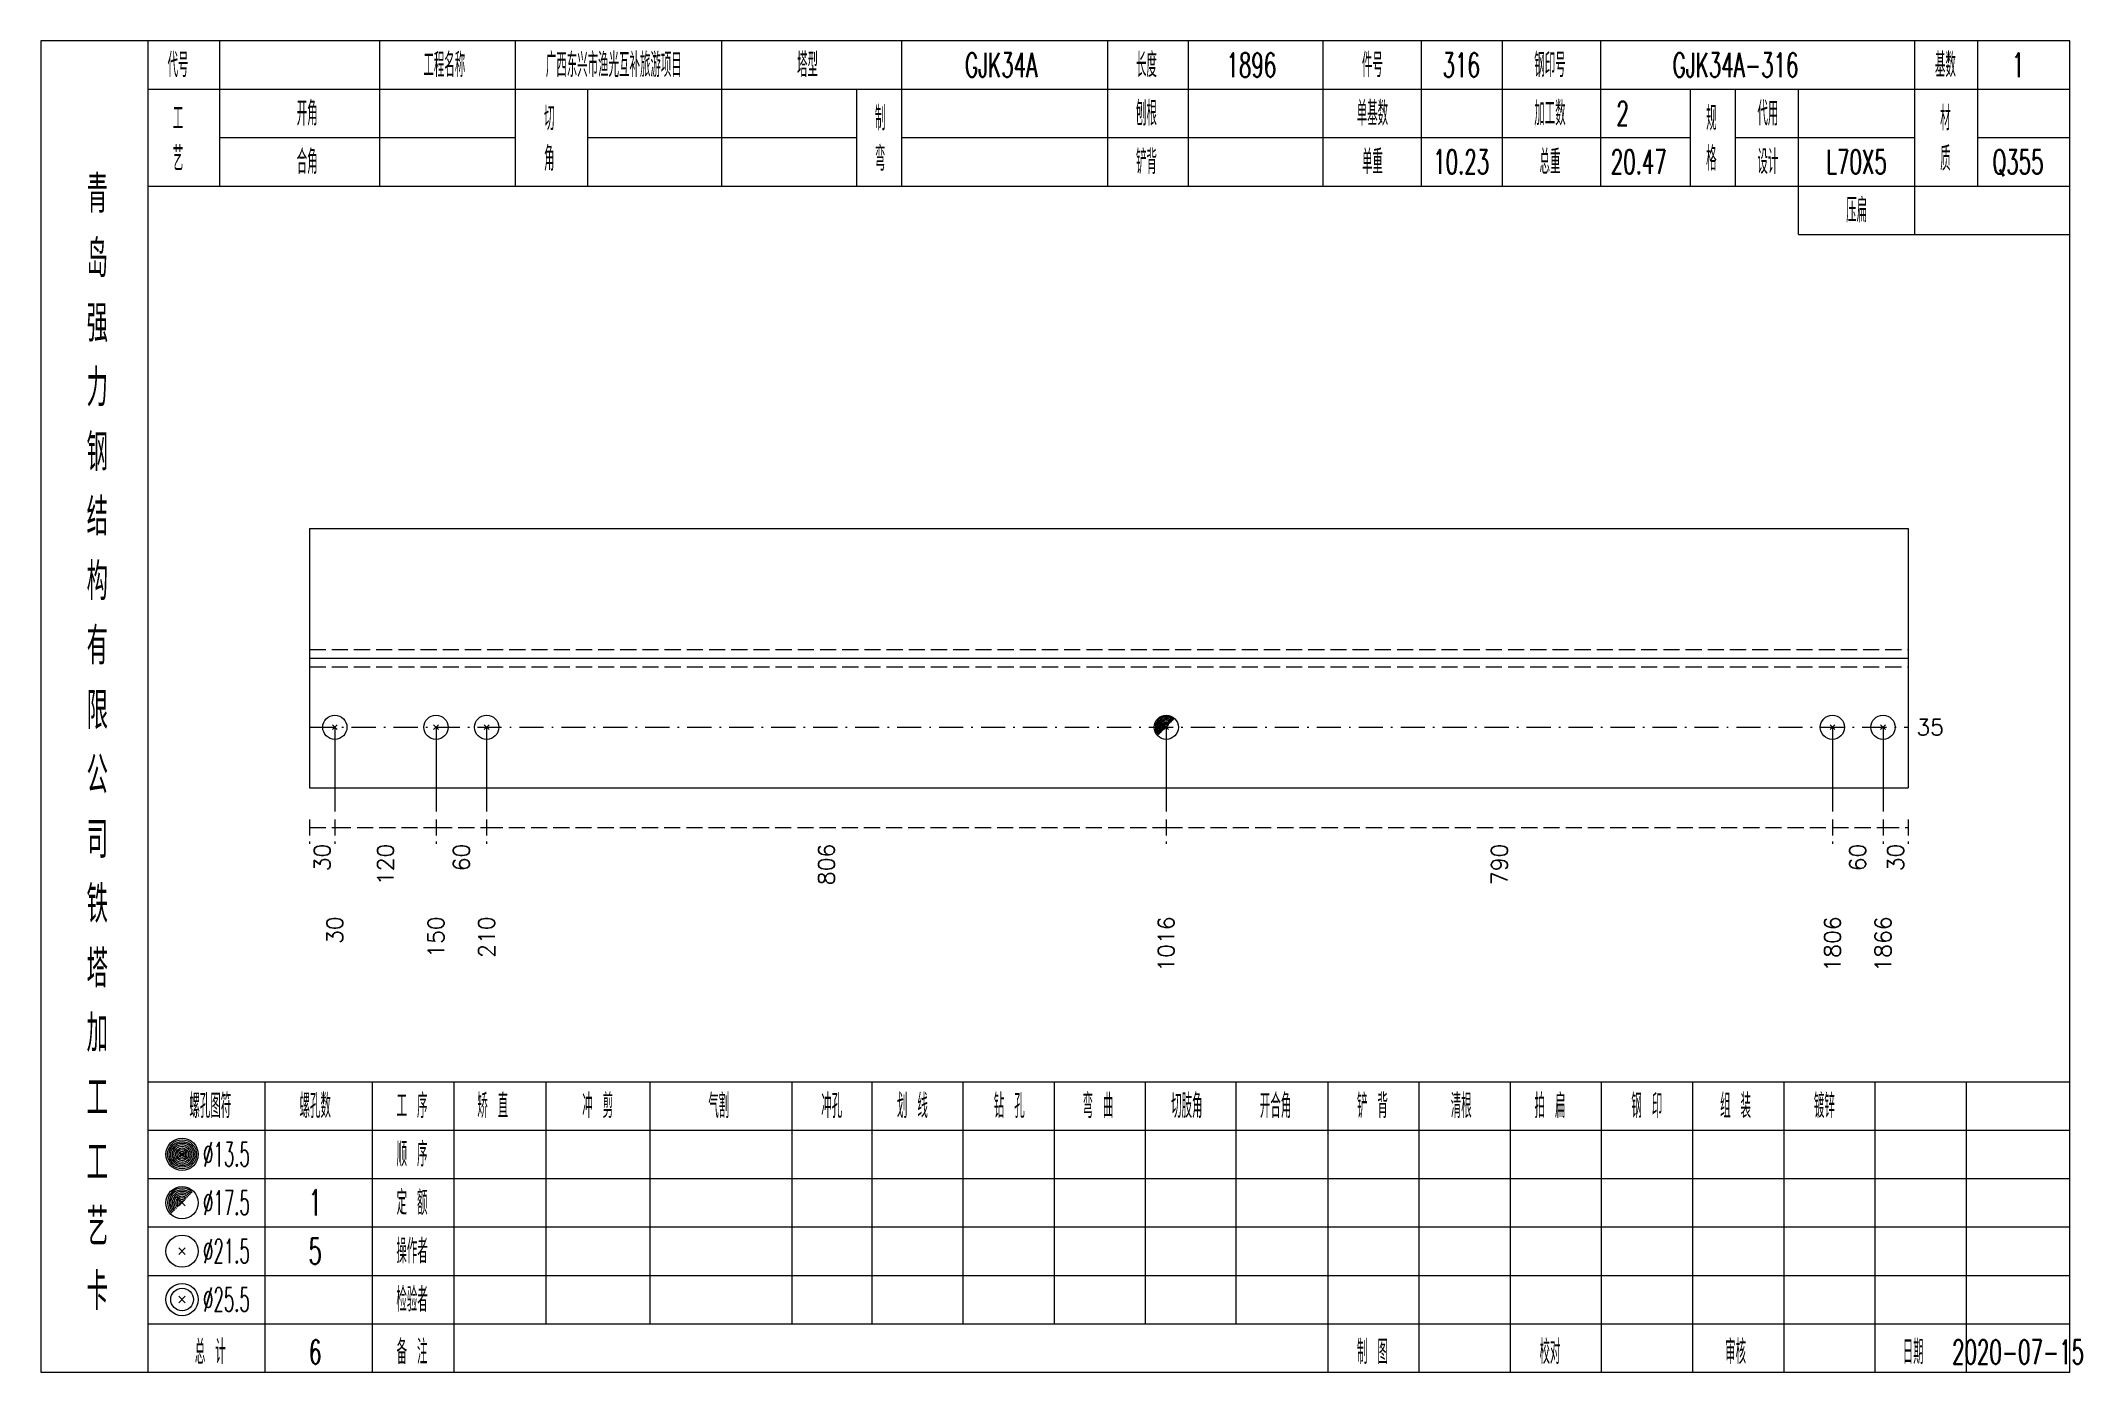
# Model space of a CAD drawing. Extents: x 0 to 2606, y -377 to 6479.
# Drawn here: x 1829.8 to 2082.7, y 5600 to 5765 of the extents above; entities that cross this region are included whole.
import ezdxf
from ezdxf.enums import TextEntityAlignment as Align

# ---------------------------------------------------------------- set-up
doc = ezdxf.new("R2010")
doc.units = 0
doc.header["$MEASUREMENT"] = 0
doc.linetypes.add('一点画线', pattern=[5.2, 3, -1, 0.2, -1])
doc.linetypes.add('虚线', pattern=[2.75, 2, -0.75])
doc.layers.get('0').update_dxf_attribs({"linetype": 'CONTINUOUS', "lineweight": 25})
doc.layers.add('1', color=7, linetype='CONTINUOUS', lineweight=25)
doc.layers.add('4', color=7, linetype='CONTINUOUS', lineweight=25)
doc.styles.get("Standard").update_dxf_attribs({"font": 'simplex.shx', "width": 0.7, "height": 3, "bigfont": 'gbhzfs.shx'})

msp = doc.modelspace()

# ---------------------------------------------------------------- texts
at = {"color": 7, "linetype": 'Continuous', "lineweight": 13}
msp.add_text('35', height=2, dxfattribs=at).set_placement((2062.2, 5679.93), align=Align.MIDDLE_LEFT)
at = {"color": 8, "linetype": 'Continuous', "lineweight": 9}
for s, p in [('30', (1864.67, 5665.5)), ('120', (1872.5, 5665.5)), ('60', (1881.91, 5665.5)), ('806', (1927.15, 5665.5)), ('790', (2010.53, 5665.5)), ('60', (2054.93, 5665.5)), ('30', (2059.63, 5665.5))]:
    msp.add_text(s, height=2, rotation=90, dxfattribs=at).set_placement(p, align=Align.MIDDLE_RIGHT)
at = {"layer": '1', "color": 7, "linetype": 'Continuous', "lineweight": 13}
for s, p in [('30', (1866.23, 5656.5)), ('150', (1878.77, 5656.5)), ('210', (1885.04, 5656.5)), ('1016', (1969.25, 5656.5)), ('1806', (2051.8, 5656.5)), ('1866', (2058.07, 5656.5))]:
    msp.add_text(s, height=2, rotation=90, dxfattribs=at).set_placement(p, align=Align.MIDDLE_RIGHT)
at = {"layer": '4', "color": 1, "linetype": 'Continuous', "lineweight": 13}
for s, height, width, p in [('代号', 3, 0.6, (1846.8, 5762)), ('工程名称', 3, 0.6, (1879.8, 5762)), ('广西东兴市渔光互补旅游项目', 3, 0.6, (1900.8, 5762)), ('塔型', 3, 0.6, (1924.8, 5762)), ('GJK34A', 3, 0.6, (1948.8, 5762)), ('长度', 3, 0.6, (1966.8, 5762)), ('1896', 3, 0.6, (1979.8, 5762)), ('件号', 3, 0.6, (1994.8, 5762)), ('316', 3, 0.6, (2005.8, 5762)), ('钢印号', 3, 0.6, (2016.8, 5762)), ('GJK34A-316', 3, 0.6, (2039.8, 5762)), ('基数', 3, 0.6, (2065.8, 5762)), ('1', 3, 0.6, (2074.8, 5762)), ('开角', 3, 0.6, (1862.8, 5756)), ('切', 3, 0.6, (1892.8, 5755.4)), ('制', 3, 0.6, (1933.8, 5755.4)), ('刨根', 3, 0.6, (1966.8, 5756)), ('单基数', 3, 0.6, (1994.8, 5756)), ('加工数', 3, 0.6, (2016.8, 5756)), ('2', 3, 0.6, (2025.8, 5756)), ('规', 3, 0.6, (2036.8, 5755.4)), ('代用', 3, 0.6, (2043.8, 5756)), ('材', 3, 0.6, (2065.8, 5755.4)), ('工', 3, 0.6, (1846.8, 5755.4)), ('艺', 3, 0.6, (1846.8, 5750.4)), ('角', 3, 0.6, (1892.8, 5750.4)), ('弯', 3, 0.6, (1933.8, 5750.4)), ('格', 3, 0.6, (2036.8, 5750.4)), ('质', 3, 0.6, (2065.8, 5750.4)), ('合角', 3, 0.6, (1862.8, 5750)), ('铲背', 3, 0.6, (1966.8, 5750)), ('单重', 3, 0.6, (1994.8, 5750)), ('10.23', 3, 0.6, (2005.8, 5750)), ('总重', 3, 0.6, (2016.8, 5750)), ('20.47', 3, 0.6, (2027.8, 5750)), ('设计', 3, 0.6, (2043.8, 5750)), ('L70X5', 3, 0.6, (2054.8, 5750)), ('Q355', 3, 0.6, (2074.8, 5750)), ('青', 4.6, 0.8, (1836.8, 5746)), ('压扁', 3, 0.6, (2054.8, 5744)), ('岛', 4.6, 0.8, (1836.8, 5738)), ('强', 4.6, 0.8, (1836.8, 5730)), ('力', 4.6, 0.8, (1836.8, 5722)), ('钢', 4.6, 0.8, (1836.8, 5714)), ('结', 4.6, 0.8, (1836.8, 5706)), ('构', 4.6, 0.8, (1836.8, 5698)), ('有', 4.6, 0.8, (1836.8, 5690)), ('限', 4.6, 0.8, (1836.8, 5682)), ('公', 4.6, 0.8, (1836.8, 5674)), ('司', 4.6, 0.8, (1836.8, 5666)), ('铁', 4.6, 0.8, (1836.8, 5658)), ('塔', 4.6, 0.8, (1836.8, 5650)), ('加', 4.6, 0.8, (1836.8, 5642)), ('工', 4.6, 0.8, (1836.8, 5634)), ('螺孔图符', 3, 0.6, (1850.8, 5633)), ('螺孔数', 3, 0.6, (1863.8, 5633)), ('工 序', 3, 0.6, (1875.8, 5633)), ('矫 直', 3, 0.6, (1885.8, 5633)), ('冲 剪', 3, 0.6, (1898.8, 5633)), ('气割', 3, 0.6, (1913.8, 5633)), ('冲孔', 3, 0.6, (1927.8, 5633)), ('划 线', 3, 0.6, (1937.8, 5633)), ('钻 孔', 3, 0.6, (1949.8, 5633)), ('弯 曲', 3, 0.6, (1960.8, 5633)), ('切肢角', 3, 0.6, (1971.8, 5633)), ('开合角', 3, 0.6, (1982.8, 5633)), ('铲 背', 3, 0.6, (1994.8, 5633)), ('清根', 3, 0.6, (2005.8, 5633)), ('拍 扁', 3, 0.6, (2016.8, 5633)), ('钢 印', 3, 0.6, (2028.8, 5633)), ('组 装', 3, 0.6, (2039.8, 5633)), ('镀锌', 3, 0.6, (2050.8, 5633)), ('工', 4.6, 0.8, (1836.8, 5626)), ('%%C13.5', 3, 0.5, (1852.8, 5627)), ('顺 序', 3, 0.6, (1875.8, 5627)), ('艺', 4.6, 0.8, (1836.8, 5618)), ('%%C17.5', 3, 0.5, (1852.8, 5621)), ('1', 3.2, 0.6, (1863.8, 5621)), ('定 额', 3, 0.6, (1875.8, 5621)), ('%%C21.5', 3, 0.5, (1852.8, 5615)), ('5', 3.2, 0.6, (1863.8, 5615)), ('操作者', 3, 0.6, (1875.8, 5615)), ('卡', 4.6, 0.8, (1836.8, 5610)), ('%%C25.5', 3, 0.5, (1852.8, 5609)), ('检验者', 3, 0.6, (1875.8, 5609)), ('总 计', 3, 0.6, (1850.8, 5602.5)), ('6', 3, 0.6, (1863.8, 5602.5)), ('备 注', 3, 0.6, (1875.8, 5602.5)), ('制 图', 3, 0.6, (1994.8, 5602.5)), ('校对', 3, 0.6, (2016.8, 5602.5)), ('审核', 3, 0.6, (2039.8, 5602.5)), ('日期', 3, 0.6, (2061.8, 5602.5)), ('2020-07-15', 3, 0.6, (2074.8, 5602.5))]:
    msp.add_text(s, height=height, dxfattribs=dict(at, width=width)).set_placement(p, align=Align.MIDDLE_CENTER)

# ---------------------------------------------------------------- linework, layer by layer
at = {"color": 7, "linetype": 'Continuous', "lineweight": 18}
for p, q in [((1863.1, 5704.57), (1863.1, 5672.43)), ((1863.1, 5704.57), (2061.2, 5704.57)), ((2061.2, 5704.57), (2061.2, 5672.43)), ((1863.1, 5688.5), (2061.2, 5688.5))]:
    msp.add_line(p, q, dxfattribs=at)
at = {"color": 1, "linetype": '虚线', "lineweight": 18}
for p, q in [((1863.1, 5689.57), (2061.2, 5689.57)), ((1863.1, 5687.43), (2061.2, 5687.43))]:
    msp.add_line(p, q, dxfattribs=at)
at = {"color": 3, "linetype": '一点画线', "lineweight": 13}
msp.add_line((1863.1, 5679.93), (2061.2, 5679.93), dxfattribs=at)
at = {"color": 7, "linetype": 'Continuous', "lineweight": 13}
for p, q in [((1866.23, 5679.93), (1866.23, 5669.5)), ((1878.77, 5679.93), (1878.77, 5669.5)), ((1885.04, 5679.93), (1885.04, 5669.5)), ((1969.25, 5679.93), (1969.25, 5669.5)), ((2051.8, 5679.93), (2051.8, 5669.5)), ((2058.07, 5679.93), (2058.07, 5669.5))]:
    msp.add_line(p, q, dxfattribs=at)
at = {"color": 8, "linetype": '虚线', "lineweight": 9}
for p, q in [((1863.1, 5668.5), (1863.1, 5665.5)), ((1863.1, 5667.5), (1866.23, 5667.5)), ((1866.23, 5668.5), (1866.23, 5665.5)), ((1866.23, 5668.5), (1866.23, 5665.5)), ((1866.23, 5667.5), (1878.77, 5667.5)), ((1878.77, 5668.5), (1878.77, 5665.5)), ((1878.77, 5668.5), (1878.77, 5665.5)), ((1878.77, 5667.5), (1885.04, 5667.5)), ((1885.04, 5668.5), (1885.04, 5665.5)), ((1885.04, 5668.5), (1885.04, 5665.5)), ((1885.04, 5667.5), (1969.25, 5667.5)), ((1969.25, 5668.5), (1969.25, 5665.5)), ((1969.25, 5668.5), (1969.25, 5665.5)), ((1969.25, 5667.5), (2051.8, 5667.5)), ((2051.8, 5668.5), (2051.8, 5665.5)), ((2051.8, 5668.5), (2051.8, 5665.5)), ((2051.8, 5667.5), (2058.07, 5667.5)), ((2058.07, 5668.5), (2058.07, 5665.5)), ((2058.07, 5668.5), (2058.07, 5665.5)), ((2058.07, 5667.5), (2061.2, 5667.5)), ((2061.2, 5668.5), (2061.2, 5665.5))]:
    msp.add_line(p, q, dxfattribs=at)
at = {"layer": '1', "color": 7, "linetype": 'Continuous', "lineweight": 13}
for p, q in [((1865.93, 5679.63), (1866.53, 5680.23)), ((1866.53, 5679.63), (1865.93, 5680.23)), ((1878.47, 5679.63), (1879.07, 5680.23)), ((1879.07, 5679.63), (1878.47, 5680.23)), ((1884.74, 5679.63), (1885.34, 5680.23)), ((1885.34, 5679.63), (1884.74, 5680.23)), ((2051.5, 5679.63), (2052.1, 5680.23)), ((2052.1, 5679.63), (2051.5, 5680.23)), ((2057.77, 5679.63), (2058.37, 5680.23)), ((2058.37, 5679.63), (2057.77, 5680.23))]:
    msp.add_line(p, q, dxfattribs=at)
at = {"layer": '1', "color": 7, "linetype": 'Continuous', "lineweight": 0}
for p, q in [((1968.95, 5679.63), (1969.55, 5680.23)), ((1968.95, 5680.23), (1969.55, 5679.63))]:
    msp.add_line(p, q, dxfattribs=at)
at = {"layer": '1', "color": 7, "linetype": 'Continuous', "lineweight": 18}
msp.add_line((1863.1, 5672.43), (2061.2, 5672.43), dxfattribs=at)
at = {"layer": '1', "color": 7, "linetype": 'Continuous', "lineweight": 13}
for centre in [(1866.23, 5679.93), (1878.77, 5679.93), (1885.04, 5679.93), (1969.25, 5679.93), (2051.8, 5679.93), (2058.07, 5679.93)]:
    msp.add_circle(centre, 1.5, dxfattribs=at)
for radius in [1.35, 1.2, 1.05, 0.9, 0.75, 0.6, 0.45, 0.3, 0.15]:
    msp.add_arc((1969.25, 5679.93), radius, 45, 225, dxfattribs=at)
at = {"layer": '4', "color": 1, "linetype": 'Continuous', "lineweight": 18}
for p, q in [((1843.1, 5600), (1843.1, 5765)), ((1852, 5747), (1852, 5765)), ((1871.8, 5747), (1871.8, 5765)), ((1888.6, 5747), (1888.6, 5765)), ((1914.2, 5747), (1914.2, 5765)), ((1936.5, 5747), (1936.5, 5765)), ((1962, 5747), (1962, 5765)), ((1972, 5747), (1972, 5765)), ((1988.7, 5747), (1988.7, 5765)), ((2000.9, 5747), (2000.9, 5765)), ((2010.9, 5747), (2010.9, 5765)), ((2023.1, 5747), (2023.1, 5765)), ((2062, 5741), (2062, 5765)), ((2069.8, 5747), (2069.8, 5765)), ((1843.1, 5759), (2081.2, 5759)), ((1897.6, 5747), (1897.6, 5759)), ((1930.9, 5747), (1930.9, 5759)), ((2034.2, 5747), (2034.2, 5759)), ((2039.8, 5747), (2039.8, 5759)), ((2047.6, 5741), (2047.6, 5759)), ((1852, 5753), (1888.6, 5753)), ((1897.6, 5753), (1930.9, 5753)), ((1936.5, 5753), (2034.2, 5753)), ((2039.8, 5753), (2062, 5753)), ((2069.8, 5753), (2081.2, 5753)), ((1843.1, 5747), (2081.2, 5747)), ((2047.6, 5741), (2081.2, 5741)), ((1843.1, 5636), (2081.2, 5636)), ((1857.6, 5600), (1857.6, 5636)), ((1870.9, 5600), (1870.9, 5636)), ((1881, 5600), (1881, 5636)), ((1892.4, 5606), (1892.4, 5636)), ((1905.3, 5606), (1905.3, 5636)), ((1922.9, 5606), (1922.9, 5636)), ((1932.8, 5606), (1932.8, 5636)), ((1944.1, 5606), (1944.1, 5636)), ((1955.4, 5606), (1955.4, 5636)), ((1966.7, 5606), (1966.7, 5636)), ((1977.9, 5606), (1977.9, 5636)), ((1989.3, 5606), (1989.3, 5636)), ((2000.6, 5606), (2000.6, 5636)), ((2011.9, 5606), (2011.9, 5636)), ((2023.2, 5606), (2023.2, 5636)), ((2034.5, 5606), (2034.5, 5636)), ((2045.8, 5606), (2045.8, 5636)), ((2057.1, 5606), (2057.1, 5636)), ((2068.4, 5606), (2068.4, 5636)), ((1843.1, 5630), (2081.2, 5630)), ((1843.1, 5624), (2081.2, 5624)), ((1843.1, 5618), (2081.2, 5618)), ((1843.1, 5612), (2081.2, 5612)), ((1843.1, 5606), (2081.2, 5606)), ((1989.3, 5600), (1989.3, 5606)), ((2000.6, 5600), (2000.6, 5606)), ((2011.9, 5600), (2011.9, 5606)), ((2023.2, 5600), (2023.2, 5606)), ((2034.5, 5600), (2034.5, 5606)), ((2045.8, 5600), (2045.8, 5606)), ((2057.1, 5600), (2057.1, 5606)), ((2068.4, 5600), (2068.4, 5606))]:
    msp.add_line(p, q, dxfattribs=at)
at = {"layer": '4', "color": 7, "linetype": 'Continuous', "lineweight": 13}
for p, q in [((1847.1, 5626.8), (1847.5, 5627.2)), ((1847.5, 5626.8), (1847.1, 5627.2)), ((1846.9, 5614.6), (1847.7, 5615.4)), ((1847.7, 5614.6), (1846.9, 5615.4)), ((1846.9, 5608.6), (1847.7, 5609.4)), ((1847.7, 5608.6), (1846.9, 5609.4))]:
    msp.add_line(p, q, dxfattribs=at)
at = {"layer": '4', "color": 7, "linetype": 'Continuous', "lineweight": 0}
for p, q in [((1846.9, 5620.6), (1847.7, 5621.4)), ((1846.9, 5621.4), (1847.7, 5620.6))]:
    msp.add_line(p, q, dxfattribs=at)
at = {"layer": '4', "color": 1, "linetype": 'Continuous', "lineweight": 18}
msp.add_lwpolyline([(1829.8, 5765), (1829.8, 5600), (2081.2, 5600), (2081.2, 5765)], close=True, dxfattribs=at)
at = {"layer": '4', "color": 7, "linetype": 'Continuous', "lineweight": 13}
for centre, radius in [((1847.3, 5627), 2), ((1847.3, 5627), 1.8), ((1847.3, 5627), 1.6), ((1847.3, 5627), 1.4), ((1847.3, 5627), 1.2), ((1847.3, 5627), 1), ((1847.3, 5627), 0.8), ((1847.3, 5627), 0.6), ((1847.3, 5627), 0.4), ((1847.3, 5627), 0.2), ((1847.3, 5621), 2), ((1847.3, 5615), 2), ((1847.3, 5609), 2), ((1847.3, 5609), 1.4)]:
    msp.add_circle(centre, radius, dxfattribs=at)
for radius in [1.8, 1.6, 1.4, 1.2, 1, 0.8, 0.6, 0.4, 0.2]:
    msp.add_arc((1847.3, 5621), radius, 45, 225, dxfattribs=at)

msp.set_redraw_order([(e.dxf.handle, doc.entitydb.next_handle()) for e in msp.query("TEXT MTEXT ATTDEF DIMENSION ARC_DIMENSION")])  # texts and dimensions are drawn at this point

doc.saveas('drawing.dxf')
